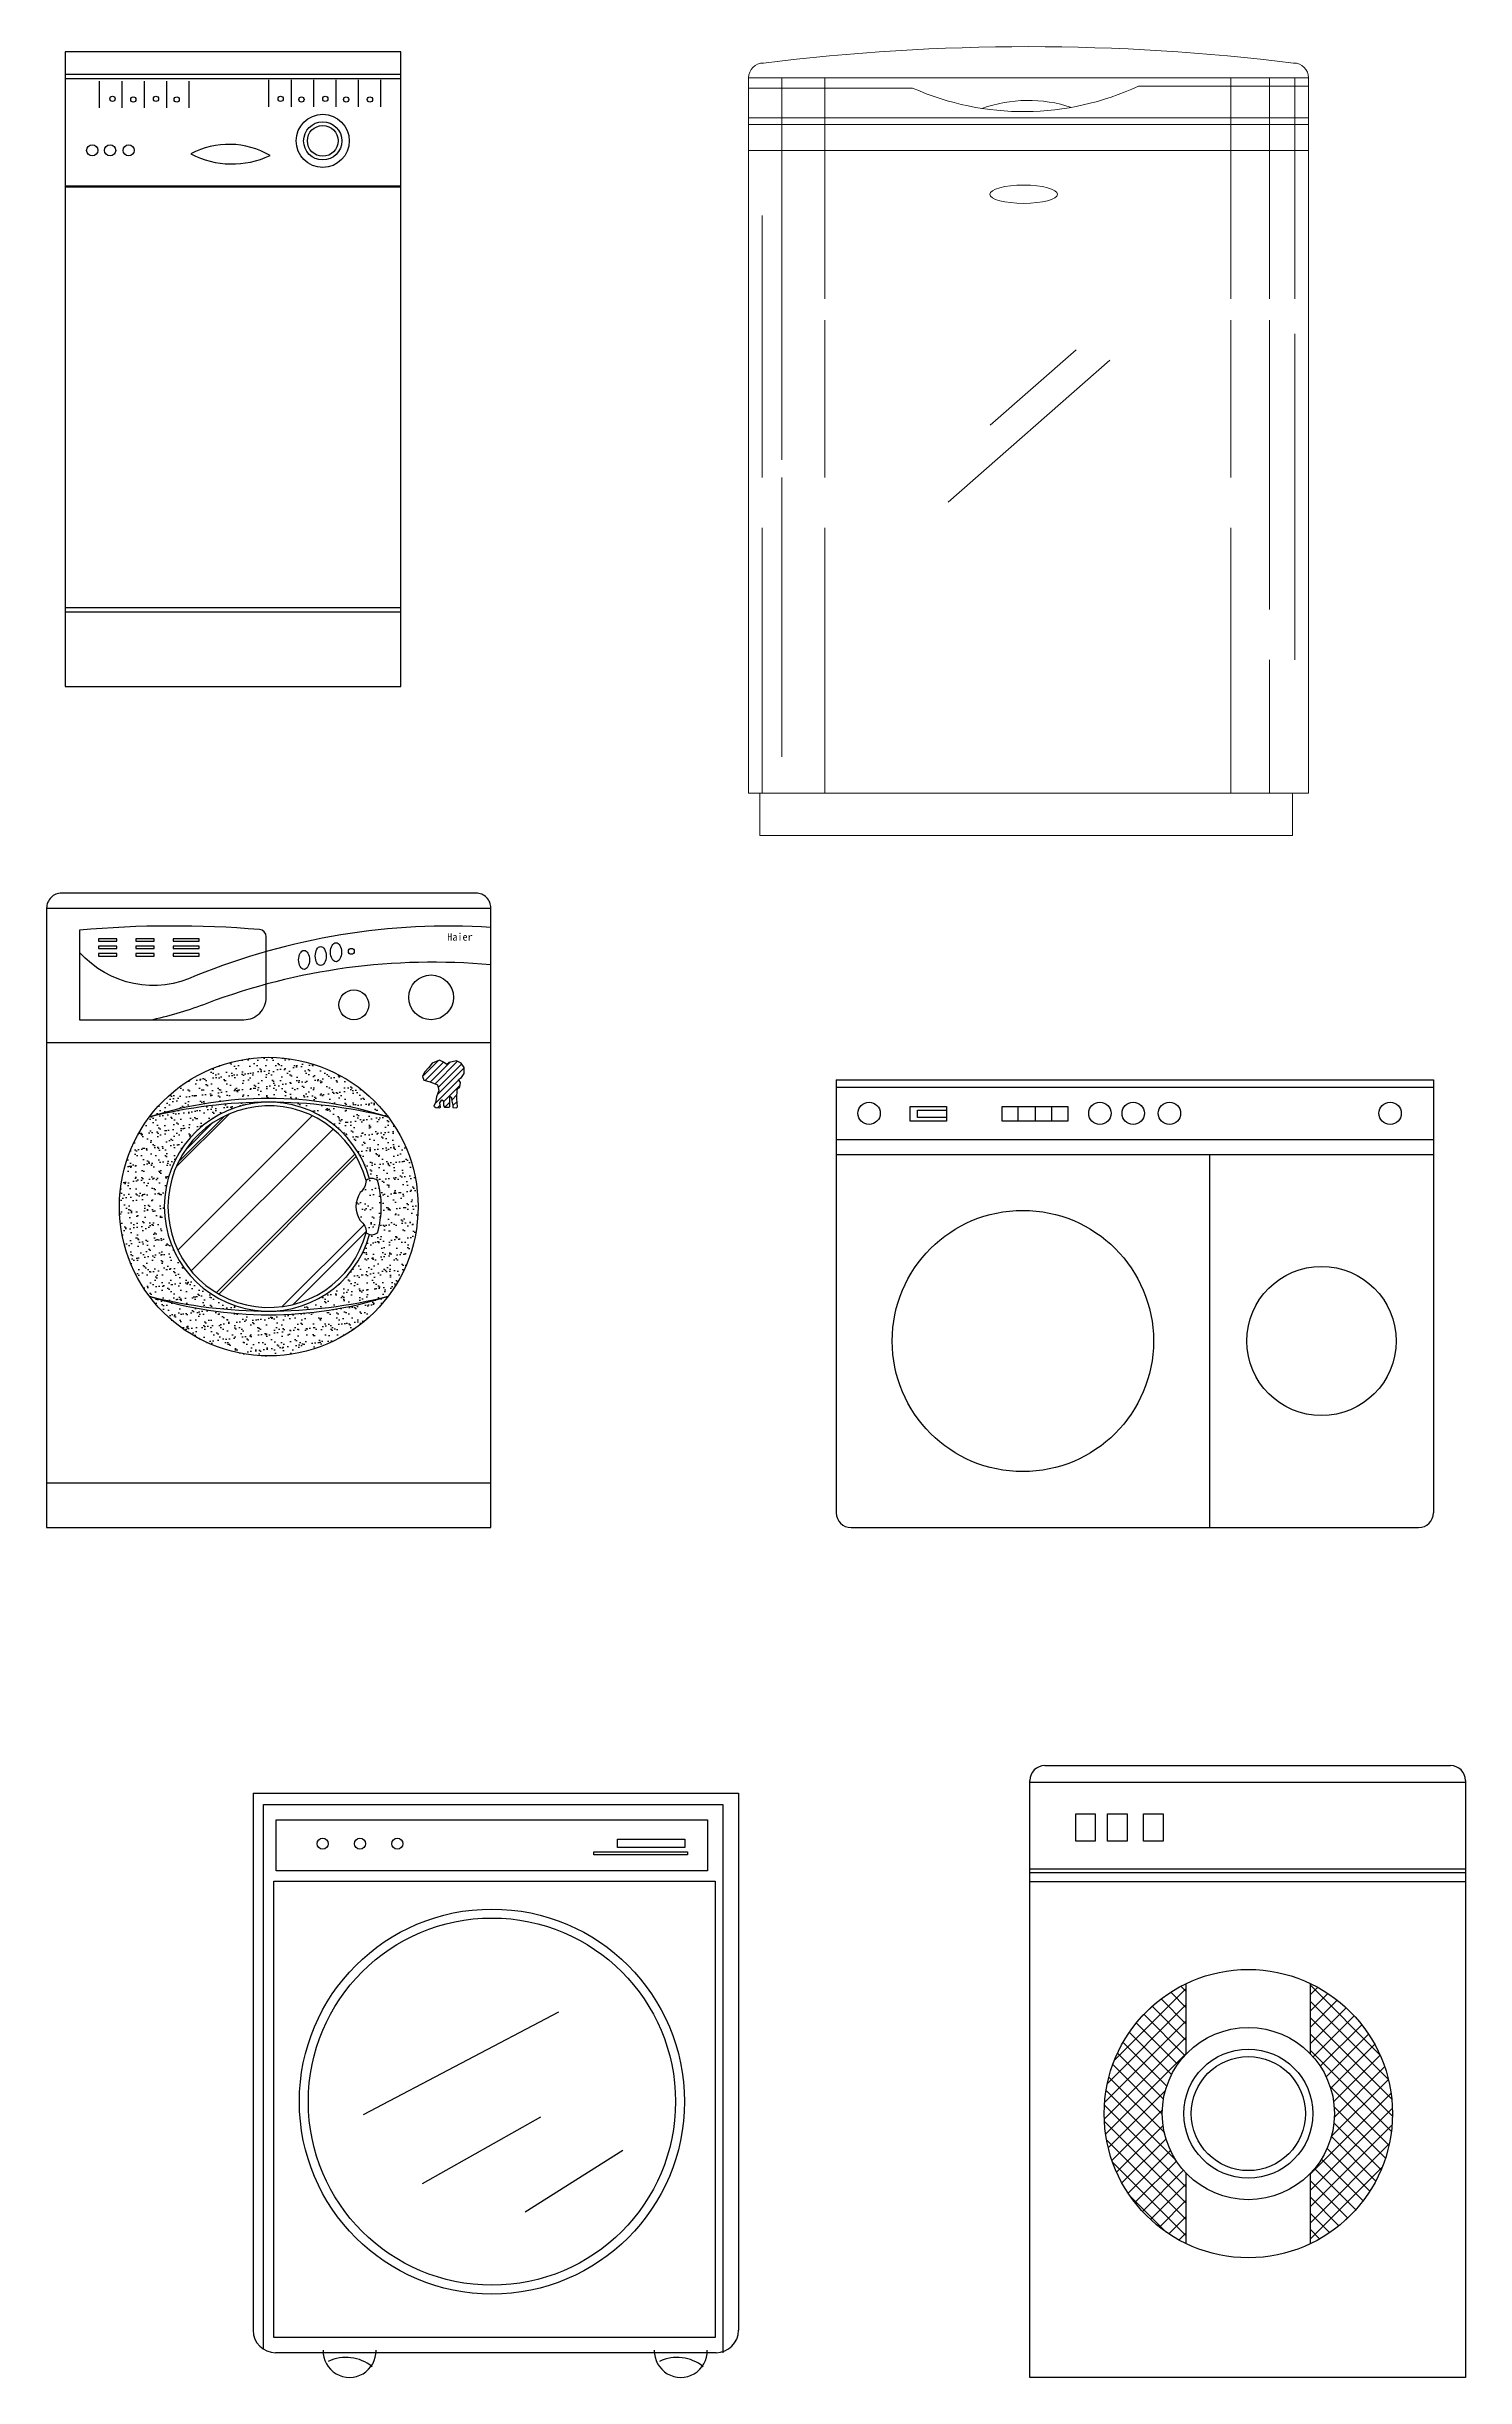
# Model space of a CAD drawing. Header units: millimetres. Extents: x 436 to 8707, y 4337 to 8587.
# Drawn here: x 5951 to 7852, y 4404 to 7527 of the extents above; entities that cross this region are included whole.
import ezdxf

# ---------------------------------------------------------------- set-up
doc = ezdxf.new("R2010")
doc.units = ezdxf.units.MM
doc.styles.add('STYLE2', font='')
doc.styles.get('STYLE2').set_extended_font_data('SimHei')

msp = doc.modelspace()

# ---------------------------------------------------------------- texts
at = {"style": 'STYLE2'}
msp.add_text('Haier', height=10, dxfattribs=at).set_placement((6488, 6329))

# ---------------------------------------------------------------- hatches: boundary and pattern name
h = msp.add_hatch()
h.set_pattern_fill('AR-SAND', color=256, scale=8, style=0)
h.set_pattern_definition([(37.5, (-45877.886, 7660.373), (-0.503947, 15.4145902), [0, -12.16, 0, -13.6, 0, -13]), (7.5, (-45877.886, 7660.373), (14.158214, 22.5771685), [0, -6.56, 0, -10.96, 0, -4.2]), (327.5, (-45887.726, 7660.373), (24.913135, 0.0452724), [0, -4, 0, -14.4, 0, -18.8]), (317.5, (-45887.726, 7660.373), (24.049013, 7.0214045), [0, -2, 0, -9.44, 0, -10.8])])
h.paths.add_polyline_path([(6408.9, 6092.7, 0.5), (6088.9, 6092.7, -0.155651)])
h.paths.add_polyline_path([(6408.9, 6092.7, 0.059654), (6254.8, 6112.6, -0.325461), (6383.8, 6010, -0.235893), (6394.5, 6007.7, -0.144121), (6394.5, 5937.7, -0.235893), (6383.8, 5935.4, -0.325461), (6254.8, 5832.8, 0.059654), (6408.9, 5852.7, 0.162278), (6448.9, 5972.7, 0.162278)])
h.paths.add_polyline_path([(6242.9, 6112.6, 0.059654), (6088.9, 6092.7, 0.162278), (6048.9, 5972.7, 0.162278), (6088.9, 5852.7, 0.059654), (6242.9, 5832.8, -0.958214)])
h.paths.add_polyline_path([(6088.9, 5852.7, 0.5), (6408.9, 5852.7, -0.155651)])
h = msp.add_hatch()
h.set_pattern_fill('ANSI31', color=256, scale=50, style=0)
h.set_pattern_definition([(45, (-45877.886, 7660.373), (-4.4194174, 4.4194174), [])])
h.paths.add_polyline_path([(6503, 6142.9), (6507.1, 6145.5), (6510.8, 6151), (6510.6, 6159), (6506.7, 6165), (6500.4, 6168.1), (6490.4, 6165.9), (6487.4, 6163.1), (6482.8, 6166.3), (6477.4, 6168.9), (6467.9, 6164.8), (6463.1, 6159.2), (6457.3, 6152.7), (6454.9, 6147.1), (6456.8, 6141.9), (6465.1, 6139.7), (6475, 6136), (6476.6, 6128.4), (6473.5, 6119.8), (6472.2, 6112.4), (6470.1, 6107.4), (6472.7, 6105.3), (6477.9, 6105.1), (6478.9, 6106.1), (6477.9, 6111.6), (6480, 6114.4), (6480.9, 6115.9), (6482.8, 6114.6), (6482.8, 6108.1), (6484.4, 6105.9), (6490.6, 6105.9), (6491.5, 6107), (6491.5, 6111.3), (6491.3, 6118.3), (6491.3, 6120.9), (6493.7, 6119), (6494.1, 6114.2), (6495.4, 6108.7), (6495.6, 6105.7), (6500.4, 6105.1), (6501.5, 6106.6), (6500.8, 6117.2), (6501.3, 6130), (6505, 6133), (6505.6, 6139)])
h = msp.add_hatch()
h.set_pattern_fill('AR-RROOF', color=256, scale=120, angle=45, style=0)
h.set_pattern_definition([(45, (-45877.89, 7660.37), (101.82338, 271.529), [1800, -240, 600, -120]), (45, (-45807.46, 7815.65), (-197.70706, 28.00143), [360, -39.6, 720, -90]), (45, (-45907.584, 7774.925), (384.38325, 498.08602), [960, -168, 480, -120])])
h.paths.add_polyline_path([(6379.3, 5937.7, 0.243317), (6371.5, 5953.9, -0.310227), (6371.5, 5991.5, 0.187719), (6379.3, 6007.7, 7.582401)])
h = msp.add_hatch()
h.set_pattern_fill('AR-SAND', color=256, scale=10, style=0)
h.set_pattern_definition([(37.5, (-45877.886, 7660.373), (-0.6299336, 19.2682377), [0, -15.2, 0, -17, 0, -16.25]), (7.5, (-45877.886, 7660.373), (17.697767, 28.221461), [0, -8.2, 0, -13.7, 0, -5.25]), (327.5, (-45890.186, 7660.373), (31.1414186, 0.0565905), [0, -5, 0, -18, 0, -23.5]), (317.5, (-45890.186, 7660.373), (30.061266, 8.776756), [0, -2.5, 0, -11.8, 0, -13.5])])
h.paths.add_polyline_path([(6394.5, 6007.7, 0.349666), (6379.3, 6007.7, -0.187719), (6371.5, 5991.5, 0.310227), (6371.5, 5953.9, -0.243317), (6379.3, 5937.7, 0.349666), (6394.5, 5937.7, 0.144121)])

# ---------------------------------------------------------------- linework, layer by layer
for p, q in [((5976, 7519.5), (5976, 6669.5)), ((6426, 7519.5), (5976, 7519.5)), ((6426, 6669.5), (6426, 7519.5)), ((6426, 7489.5), (5976, 7489.5)), ((6426, 7483.5), (5976, 7483.5)), ((6021.9, 7480.2), (6021.9, 7444.5)), ((6051.9, 7480.2), (6051.9, 7444.5)), ((6081.9, 7480.2), (6081.9, 7444.5)), ((6111.9, 7480.2), (6111.9, 7444.5)), ((6141.9, 7480.2), (6141.9, 7444.5)), ((6248.7, 7482), (6248.7, 7446.2)), ((6278.7, 7482), (6278.7, 7446.2)), ((6308.7, 7482), (6308.7, 7446.2)), ((6338.7, 7482), (6338.7, 7446.2)), ((6368.7, 7482), (6368.7, 7446.2)), ((6398.7, 7482), (6398.7, 7446.2)), ((6426, 7339.5), (5976, 7339.5)), ((6426, 7338.5), (5976, 7338.5)), ((5976, 6775.5), (6426, 6775.5)), ((5976, 6769.5), (6426, 6769.5)), ((5976, 6669.5), (6426, 6669.5)), ((5951.4, 6372.7), (6546.4, 6372.7)), ((5951.4, 6192.7), (6546.4, 6192.7)), ((7008.9, 6142.7), (7008.9, 5562.7)), ((7008.9, 6142.7), (7808.9, 6142.7)), ((7008.9, 6132.7), (7808.9, 6132.7)), ((7808.9, 6142.7), (7808.9, 5562.7)), ((7117.8, 6092.3), (7117.8, 6101.8)), ((7117.8, 6101.8), (7156.5, 6101.8)), ((7156.5, 6092.3), (7117.8, 6092.3)), ((7231.2, 6087.3), (7231.2, 6106.8)), ((7231.2, 6106.8), (7319, 6106.8)), ((7252.8, 6087.3), (7252.8, 6106.8)), ((7275.9, 6087.3), (7275.9, 6106.8)), ((7297.5, 6087.3), (7297.5, 6106.8)), ((7319, 6106.8), (7319, 6087.3)), ((7008.9, 6062.7), (7808.9, 6062.7)), ((7319, 6087.3), (7231.2, 6087.3)), ((7008.9, 6042.7), (7808.9, 6042.7)), ((7508.9, 6042.7), (7508.9, 5542.7)), ((5951.4, 5602.7), (6546.4, 5602.7)), ((7028.9, 5542.7), (7788.9, 5542.7)), ((7288.4, 5224), (7831.6, 5224)), ((6228, 5186.8), (6228, 4467.4)), ((6878, 5186.8), (6878, 4467.4)), ((7268.4, 4404.4), (7268.4, 5204)), ((7268.4, 5201.6), (7851.6, 5201.6)), ((7851.6, 5204), (7851.6, 4404.4)), ((6241.7, 4442.2), (6241.7, 5172)), ((6241.7, 5172), (6857.2, 5172)), ((6857.2, 5172), (6857.2, 4437.4)), ((7329.8, 5159.5), (7355.7, 5159.5)), ((7329.8, 5122.5), (7329.8, 5159.5)), ((7355.7, 5159.5), (7355.7, 5122.5)), ((7372.4, 5159.5), (7398.4, 5159.5)), ((7372.4, 5122.5), (7372.4, 5159.5)), ((7398.4, 5159.5), (7398.4, 5122.5)), ((7420.7, 5159.5), (7446.7, 5159.5)), ((7420.7, 5122.5), (7420.7, 5159.5)), ((7446.7, 5159.5), (7446.7, 5122.5)), ((7355.7, 5122.5), (7329.8, 5122.5)), ((7398.4, 5122.5), (7372.4, 5122.5)), ((7446.7, 5122.5), (7420.7, 5122.5)), ((7268.4, 5085.6), (7851.6, 5085.6)), ((7268.4, 5080.8), (7851.6, 5080.8)), ((7268.4, 5068.6), (7851.6, 5068.6)), ((7372.1, 4798), (7477.8, 4903.7)), ((7381.6, 4829.3), (7477.8, 4925.5)), ((7477.8, 4877.6), (7444, 4911.4)), ((7477.8, 4899.4), (7456.9, 4920.3)), ((7477.8, 4921.2), (7470.7, 4928.4)), ((7477.8, 4837.6), (7477.8, 4932)), ((7644, 4837.6), (7644, 4932)), ((7737.2, 4836.4), (7644, 4929.6)), ((7644, 4917.1), (7653.8, 4926.9)), ((7644, 4895.3), (7667.4, 4918.7)), ((7644, 4873.5), (7680.1, 4909.6)), ((7748.5, 4803.3), (7644, 4907.8)), ((6375.8, 4756.6), (6637.2, 4894)), ((7368.4, 4772.5), (7477.8, 4881.9)), ((7466.3, 4823.6), (7410.8, 4879.1)), ((7418, 4887.6), (7431, 4900.5)), ((7476, 4835.7), (7421, 4890.8)), ((7477.8, 4855.8), (7432.1, 4901.5)), ((7644, 4851.7), (7691.9, 4899.5)), ((7753, 4777), (7644, 4886)), ((7647.7, 4833.6), (7702.8, 4888.6)), ((7657.2, 4821.2), (7712.8, 4876.8)), ((7368, 4750.2), (7477.8, 4860)), ((7451.7, 4794.6), (7393.1, 4853.2)), ((7458.1, 4810), (7401.5, 4866.6)), ((7753.9, 4754.2), (7644, 4864.2)), ((7752.5, 4733.8), (7644, 4842.3)), ((7665, 4807.2), (7722, 4864.2)), ((7671.1, 4791.5), (7730.2, 4850.6)), ((7369.8, 4730.2), (7477.8, 4838.2)), ((7445.6, 4757.1), (7379.3, 4823.3)), ((7447.2, 4777.2), (7385.7, 4838.8)), ((7675.1, 4773.7), (7737.4, 4836)), ((7676.1, 4752.8), (7743.5, 4820.3)), ((7464.3, 4694.7), (7370.3, 4788.7)), ((7373.3, 4711.9), (7449.7, 4788.3)), ((7448.4, 4732.4), (7374.1, 4806.7)), ((7644, 4677.1), (7752, 4785.1)), ((7749.3, 4715.3), (7670.3, 4794.2)), ((7672, 4727), (7748.5, 4803.4)), ((6454.9, 4663.9), (6613.1, 4753.2)), ((7477.8, 4637.6), (7368.1, 4747.3)), ((7477.8, 4659.4), (7368.2, 4769)), ((7378.3, 4695), (7445.7, 4762.5)), ((7644, 4655.3), (7753.8, 4765.1)), ((7744.6, 4698.1), (7675.9, 4766.8)), ((7477.8, 4615.7), (7371.1, 4722.5)), ((7384.4, 4679.4), (7446.7, 4741.7)), ((7391.6, 4664.8), (7450.7, 4723.8)), ((7644, 4633.4), (7753.4, 4742.9)), ((7644, 4611.6), (7749.7, 4717.3)), ((7731.6, 4667.4), (7672.1, 4727)), ((7738.6, 4682.2), (7675.6, 4745.3)), ((6592.5, 4626.2), (6723.1, 4708.6)), ((7477.8, 4593.9), (7379.1, 4692.6)), ((7399.9, 4651.2), (7456.8, 4708.1)), ((7409, 4638.5), (7464.7, 4694.1)), ((7644, 4589.8), (7740.2, 4686)), ((7704.7, 4628.9), (7649.6, 4684)), ((7714.6, 4640.8), (7658.7, 4696.7)), ((7723.6, 4653.7), (7666.3, 4710.9)), ((7419, 4626.7), (7474.1, 4681.8)), ((7430, 4615.8), (7477.8, 4663.6)), ((7477.8, 4583.4), (7477.8, 4677.7)), ((7644, 4583.4), (7644, 4677.7)), ((7694, 4617.8), (7644, 4667.8)), ((7450.9, 4599), (7402.3, 4647.6)), ((7441.7, 4605.8), (7477.8, 4641.8)), ((7682.3, 4607.6), (7644, 4645.9)), ((7669.8, 4598.3), (7644, 4624.1)), ((7691.5, 4615.5), (7703.1, 4627.1)), ((7454.4, 4596.6), (7477.8, 4620)), ((7468, 4588.4), (7477.8, 4598.2)), ((7656.4, 4589.9), (7644, 4602.3)), ((6848, 4437.4), (6258, 4437.4)), ((7851.6, 4404.4), (7268.4, 4404.4))]:
    msp.add_line(p, q)
at = {"lineweight": 0}
for p, q in [((7641.5, 7484.7), (6891.5, 7484.7)), ((6891.5, 7484.7), (6891.5, 6526.7)), ((7111.3, 7471), (6891.5, 7471)), ((6935.9, 7484.7), (6935.9, 6972.9)), ((6993.7, 7484.7), (6993.7, 7188.6)), ((7413.9, 7473.8), (7641.5, 7473.8)), ((7537.3, 7484.7), (7537.3, 7188.6)), ((7589.3, 7484.7), (7589.3, 7188.6)), ((7623.1, 7484.7), (7623.1, 7188.6)), ((7641.5, 6526.7), (7641.5, 7484.7)), ((7641.5, 7431.1), (6891.5, 7431.1)), ((7641.5, 7422.5), (6891.5, 7422.5)), ((7641.5, 7387.5), (6891.5, 7387.5)), ((6909.9, 7300.3), (6909.9, 6949.5)), ((6993.7, 7160), (6993.7, 6949.5)), ((7537.3, 7160), (7537.3, 6949.5)), ((7589.3, 7160), (7589.3, 6772.8)), ((7215.1, 7019.4), (7330.1, 7120.4)), ((7623.1, 7141.8), (7623.1, 6705.2)), ((7159, 6916.5), (7375.4, 7106.5)), ((6935.9, 6949.5), (6935.9, 6575.3)), ((6909.9, 6881.9), (6909.9, 6526.7)), ((6993.7, 6881.9), (6993.7, 6526.7)), ((7537.3, 6881.9), (7537.3, 6526.7)), ((7589.3, 6705.2), (7589.3, 6526.7)), ((6891.5, 6526.7), (7641.5, 6526.7))]:
    msp.add_line(p, q, dxfattribs=at)
at = {"linetype": 'Continuous'}
msp.add_line((6228, 5186.8), (6878, 5186.8), dxfattribs=at)
at = {"lineweight": 0}
msp.add_lwpolyline([(7620.1, 6526.7), (7620.1, 6470), (6906.7, 6470), (6906.7, 6526.7)], dxfattribs=at)
for points in [[(5951.4, 5542.7), (6546.4, 5542.7), (6546.4, 6372.7, 0.414214), (6526.4, 6392.7), (5971.4, 6392.7, 0.414214), (5951.4, 6372.7)], [(5995.5, 6223.1), (6215.5, 6223.1, 0.414214), (6245.5, 6253.1), (6245.5, 6333.9, 0.390454), (6236.3, 6343.9, 0.042549), (5995.5, 6343.1)], [(6379.3, 5937.7, 0.349666), (6394.5, 5937.7, 0.144121), (6394.5, 6007.7, 0.349666), (6379.3, 6007.7, -0.187719), (6371.5, 5991.5, 0.310227), (6371.5, 5953.9, -0.243317)]]:
    msp.add_lwpolyline(points, format="xyb", close=True)
for points in [[(6546.4, 6346.7, 0.112444), (6151.6, 6282.2, -0.336466), (5995.5, 6313.3)], [(6546.4, 6296.5, 0.113907), (6165.9, 6244.9, -0.037517), (6093.6, 6223.1)]]:
    msp.add_lwpolyline(points, format="xyb")
for points in [[(6021, 6328.4), (6045.5, 6328.4), (6045.5, 6331.6), (6021, 6331.6)], [(6021, 6318.4), (6045.5, 6318.4), (6045.5, 6321.6), (6021, 6321.6)], [(6021, 6308.4), (6045.5, 6308.4), (6045.5, 6311.6), (6021, 6311.6)], [(6071, 6328.4), (6095.5, 6328.4), (6095.5, 6331.6), (6071, 6331.6)], [(6071, 6318.4), (6095.5, 6318.4), (6095.5, 6321.6), (6071, 6321.6)], [(6071, 6308.4), (6095.5, 6308.4), (6095.5, 6311.6), (6071, 6311.6)], [(6121, 6328.4), (6155.5, 6328.4), (6155.5, 6331.6), (6121, 6331.6)], [(6121, 6318.4), (6155.5, 6318.4), (6155.5, 6321.6), (6121, 6321.6)], [(6121, 6308.4), (6155.5, 6308.4), (6155.5, 6311.6), (6121, 6311.6)], [(7107.8, 6106.8), (7156.5, 6106.8), (7156.5, 6087.3), (7107.8, 6087.3)], [(6258.9, 5151.4), (6836.6, 5151.4), (6836.6, 5082.8), (6258.9, 5082.8)], [(6716.2, 5125.4), (6806.1, 5125.4), (6806.1, 5114.4), (6716.2, 5114.4)], [(6684.2, 5108.2), (6809.8, 5108.2), (6809.8, 5104.5), (6684.2, 5104.5)], [(6255.5, 5069), (6846.9, 5069), (6846.9, 4458), (6255.5, 4458)]]:
    msp.add_lwpolyline(points, close=True)
msp.add_lwpolyline([(6501.5, 6106.6), (6500.8, 6117.2), (6501.3, 6130), (6505, 6133), (6505.6, 6139), (6503, 6142.9), (6507.1, 6145.5), (6510.8, 6151), (6510.6, 6159), (6506.7, 6165), (6500.4, 6168.1), (6490.4, 6165.9), (6487.4, 6163.1), (6482.8, 6166.3), (6477.4, 6168.9), (6467.9, 6164.8), (6463.1, 6159.2), (6457.3, 6152.7), (6454.9, 6147.1), (6456.8, 6141.9), (6465.1, 6139.7), (6475, 6136), (6476.6, 6128.4), (6473.5, 6119.8), (6472.2, 6112.4), (6470.1, 6107.4), (6472.7, 6105.3), (6477.9, 6105.1), (6478.9, 6106.1), (6477.9, 6111.6), (6480, 6114.4), (6480.9, 6115.9), (6482.8, 6114.6), (6482.8, 6108.1), (6484.4, 6105.9), (6490.6, 6105.9), (6491.5, 6107), (6491.5, 6111.3), (6491.3, 6118.3), (6491.3, 6120.9), (6493.7, 6119), (6494.1, 6114.2), (6495.4, 6108.7), (6495.6, 6105.7), (6500.4, 6105.1), (6501.5, 6106.6)])
for centre, radius in [((6039.6, 7456.7), 3.49), ((6067.5, 7455.8), 3.49), ((6097.8, 7456.7), 3.49), ((6125.6, 7455.8), 3.49), ((6264.8, 7456.7), 3.49), ((6321.2, 7400.4), 35.6), ((6292.7, 7455.8), 3.49), ((6324.6, 7456.7), 3.49), ((6352.5, 7455.8), 3.49), ((6384.4, 7455.8), 3.49), ((6321.2, 7400.4), 25.6), ((6321.2, 7400.4), 20.6), ((6012.4, 7387.7), 7.49), ((6036.4, 7387.7), 7.49), ((6061.2, 7387.7), 7.49), ((6359.5, 6314.7), 4), ((6466.3, 6253), 30), ((6362.9, 6243), 20), ((6248.9, 5972.7), 200), ((7052.9, 6097.7), 15), ((7362.1, 6097.7), 15), ((7406.7, 6097.7), 15), ((7455.2, 6097.7), 15), ((7750.8, 6097.7), 15), ((7258.9, 5792.7), 175), ((7658.9, 5792.7), 100), ((6321, 5119.3), 7.39), ((6371, 5119.3), 7.39), ((6421, 5119.3), 7.39), ((6547.8, 4773.8), 257.9), ((6547.8, 4773.8), 245.9), ((7560.9, 4757.7), 193.1), ((7560.9, 4757.7), 115.3), ((7560.9, 4757.7), 86.4), ((7560.9, 4757.7), 76.4)]:
    msp.add_circle(centre, radius)
for centre, radius, start, end in [((7266.5, 4649.4), 2877.2, 82.9126, 97.0874), ((6911.5, 7484.7), 20, 90, 180), ((7621.5, 7484.7), 20, 0, 90), ((7259.6, 7804.4), 364.8, 246.0144, 295.0171), ((7266.2, 7271.5), 183.1, 71.615, 109.8088)]:
    msp.add_arc(centre, radius, start, end, dxfattribs=at)
for centre, radius, start, end in [((6195.6, 7287.7), 108, 59.3959, 118.1918), ((6199.9, 7488.7), 119.3, 242.4265, 295.1613), ((6248.9, 5591.2), 526.4, 72.3057, 107.6943), ((6248.9, 5459.4), 653.2, 75.8206, 104.1794), ((6248.9, 5972.7), 140, 15.4429, 344.5571), ((6248.9, 5972.7), 135, 15.0261, 344.9739), ((6248.9, 6354.2), 526.4, 252.3057, 287.6943), ((6248.9, 6486), 653.2, 255.8206, 284.1794), ((7028.9, 5562.7), 20, 180, 270), ((7788.9, 5562.7), 20, 270, 0), ((7288.4, 5204), 20, 90, 180), ((7831.6, 5204), 20, 0, 90), ((6258, 4467.4), 30, 180, 270), ((6848, 4467.4), 30, 270, 0), ((6357.1, 4439.9), 35.5, 178.4559, 1.5441), ((6800.7, 4439.9), 35.5, 178.4559, 1.5441), ((6352.4, 4376), 55.1, 50.6789, 115.521), ((6796, 4376), 55.1, 50.6789, 115.521)]:
    msp.add_arc(centre, radius, start, end)
msp.add_ellipse((7259.9, 7328.9), major_axis=(-45.3, 0), ratio=0.270271, dxfattribs=at)
for centre in [(6296.2, 6303.2), (6318.5, 6308.4), (6339, 6313.5)]:
    msp.add_ellipse(centre, major_axis=(0, 12.7), ratio=0.578947)

msp.set_redraw_order([(e.dxf.handle, doc.entitydb.next_handle()) for e in msp.query("TEXT MTEXT ATTDEF DIMENSION ARC_DIMENSION")])  # texts and dimensions are drawn at this point

doc.saveas('drawing.dxf')
